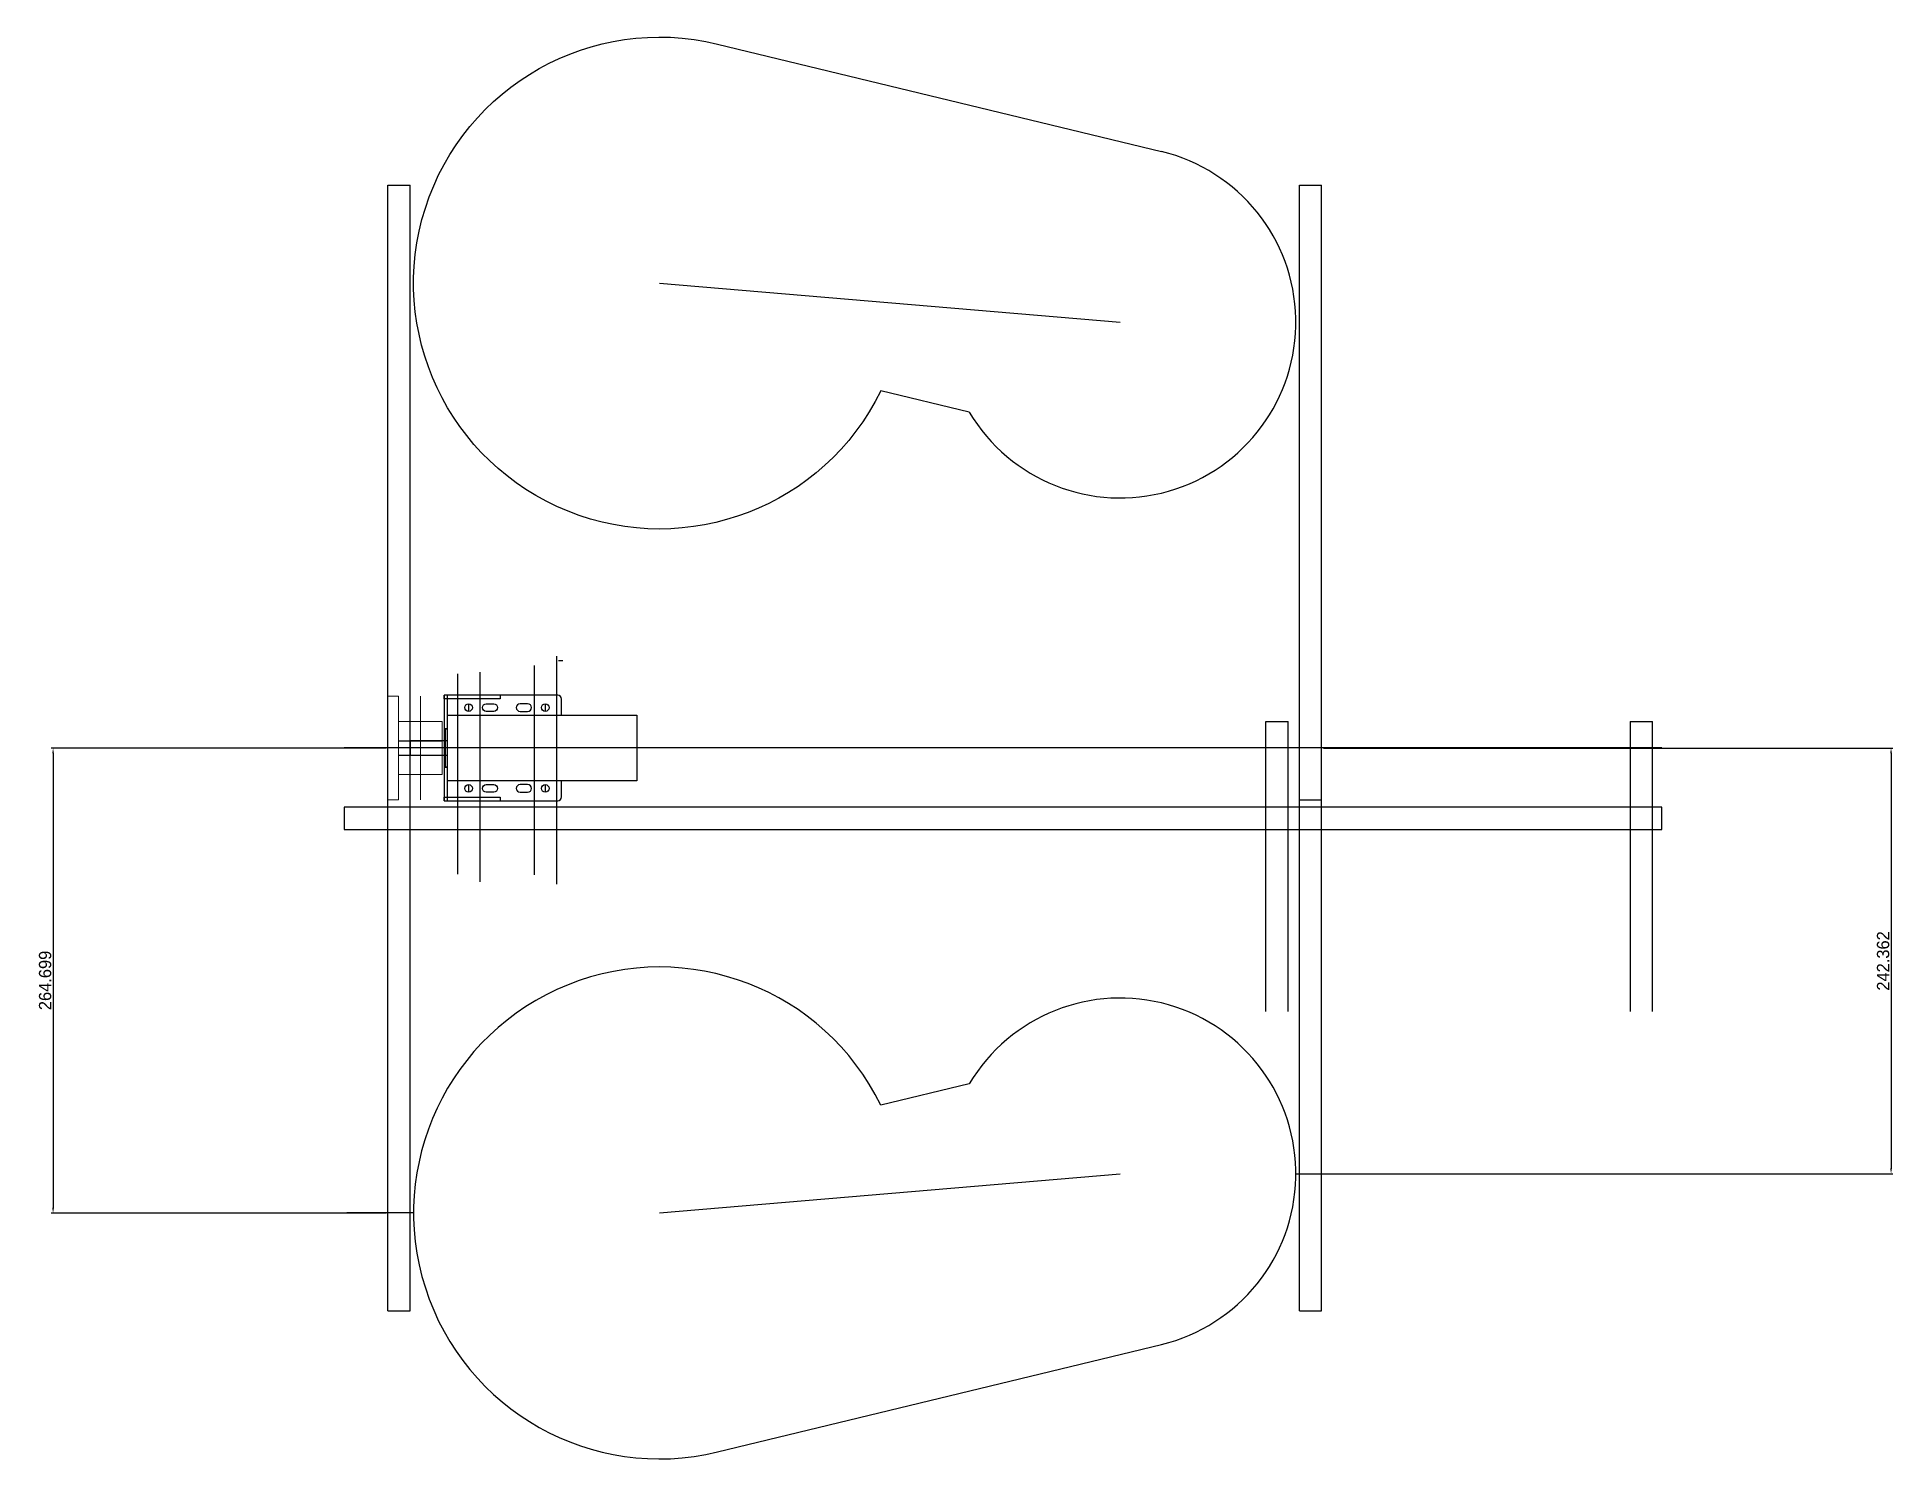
# Model space of a CAD drawing. Header units: millimetres. Extents: x -15418 to 43885, y -27590 to 23052.
# Drawn here: x -2539 to -1483, y -1078 to -268 of the extents above; entities that cross this region are included whole.
import ezdxf

# ---------------------------------------------------------------- set-up
doc = ezdxf.new("R2010")
doc.units = ezdxf.units.MM
doc.header["$LTSCALE"] = 0.5
doc.layers.get('0').update_dxf_attribs({"lineweight": 5})
doc.layers.get('Defpoints').update_dxf_attribs({"color": 4})
for name, color, linetype in [('Layer1', 1, 'Continuous'), ('Layer2', 2, 'Continuous'), ('Layer3', 9, 'Continuous')]:
    doc.layers.add(name, color=color, linetype=linetype)
doc.dimstyles.new('ISO-25', dxfattribs={"dimtxt": 7, "dimasz": 3, "dimexe": 1, "dimexo": 1, "dimgap": 1, "dimtad": 1, "dimtoh": 1, "dimdec": 3, "dimdsep": 46, "dimtxsty": 'Standard', "dimcen": 2.5, "dimadec": 0, "dimazin": 0, "dimtfac": 1, "dimtdec": 3, "dimtmove": 0, "dimatfit": 3, "dimfxl": 1, "dimarcsym": 1})

msp = doc.modelspace()

# ---------------------------------------------------------------- blocks, each defined once
blk = doc.blocks.new('*D58')
at = {"layer": 'Defpoints', "color": 0, "transparency": 16777216}
for p in [(-2339.3, -673), (-2529.8, -937.7), (-2339.3, -937.7)]:
    blk.add_point(p, dxfattribs=at)
at = {"layer": 'Layer1', "color": 0, "lineweight": -2, "transparency": 16777216}
for p, q in [((-2340.3, -673), (-2530.8, -673)), ((-2529.8, -676), (-2529.8, -934.7)), ((-2340.3, -937.7), (-2530.8, -937.7))]:
    blk.add_line(p, q, dxfattribs=at)
at = {"layer": 'Layer1', "color": 0, "transparency": 16777216}
for points in [[(-2530.3, -676), (-2529.3, -676), (-2529.8, -673)], [(-2530.3, -934.7), (-2529.3, -934.7), (-2529.8, -937.7)]]:
    blk.add_solid(points, dxfattribs=at)
at = {"layer": 'Layer1', "color": 0, "transparency": 16777216, "insert": (-2534.3, -805.3), "char_height": 7, "attachment_point": 5, "rotation": 90}
blk.add_mtext('264.699', dxfattribs=at)
blk = doc.blocks.new('*D59')
at = {"layer": 'Defpoints', "color": 0, "transparency": 16777216}
for p in [(-1807.8, -673), (-1807.8, -915.3), (-1483.7, -915.3)]:
    blk.add_point(p, dxfattribs=at)
at = {"layer": 'Layer1', "color": 0, "lineweight": -2, "transparency": 16777216}
for p, q in [((-1806.8, -673), (-1482.7, -673)), ((-1483.7, -676), (-1483.7, -912.3)), ((-1806.8, -915.3), (-1482.7, -915.3))]:
    blk.add_line(p, q, dxfattribs=at)
at = {"layer": 'Layer1', "color": 0, "transparency": 16777216}
for points in [[(-1484.2, -676), (-1483.2, -676), (-1483.7, -673)], [(-1484.2, -912.3), (-1483.2, -912.3), (-1483.7, -915.3)]]:
    blk.add_solid(points, dxfattribs=at)
at = {"layer": 'Layer1', "color": 0, "transparency": 16777216, "insert": (-1488.2, -794.2), "char_height": 7, "attachment_point": 5, "rotation": 90}
blk.add_mtext('242.362', dxfattribs=at)

# ---------------------------------------------------------------- dimensions: what is measured, and where the dimension line sits
at = {"layer": 'Layer1', "transparency": 33554661}
for base, p1, p2, picture, middle in [((-2529.7932, -937.6714), (-2339.2851, -672.9724), (-2339.2851, -937.6714), '*D58', (-2534.2932, -805.3219)), ((-1483.6535, -915.3346), (-1807.7763, -672.9724), (-1807.7763, -915.3346), '*D59', (-1488.1535, -794.1535))]:
    dim = msp.add_linear_dim(base=base, p1=p1, p2=p2, angle=90, dimstyle='ISO-25', dxfattribs=at)
    dim.commit()
    dim.dimension.update_dxf_attribs({"geometry": picture, "text_midpoint": middle})

# ---------------------------------------------------------------- linework, layer by layer
at = {"transparency": 33554661}
msp.add_line((-2320.5851, -643.4724), (-2320.5851, -702.4724), dxfattribs=at)
for points in [[(-2339.2851, -702.4724), (-2333.2851, -702.4724), (-2333.2851, -643.4724), (-2339.2851, -643.4724)], [(-2333.2851, -657.9724), (-2308.2851, -657.9724), (-2308.2851, -687.9724), (-2333.2851, -687.9724)]]:
    msp.add_lwpolyline(points, dxfattribs=at)
at = {"layer": 'Defpoints', "transparency": 33554661}
msp.add_line((-2305.2851, -702.9724), (-2305.2851, -642.9724), dxfattribs=at)
msp.add_lwpolyline([(-2275.2851, -642.9724), (-2275.2851, -644.9724), (-2307.2851, -644.9724), (-2307.2851, -642.9724), (-2307.2851, -702.9724), (-2307.2851, -700.9724), (-2275.2851, -700.9724), (-2275.2851, -702.9724)], dxfattribs=at)
for points in [[(-2240.4251, -654.3224), (-2240.4251, -645.1224, 0.414213562), (-2242.5751, -642.9724), (-2307.2851, -642.9724)], [(-2307.2851, -702.9724), (-2242.5751, -702.9724, 0.414213562), (-2240.4251, -700.8224), (-2240.4251, -691.6224)]]:
    msp.add_lwpolyline(points, format="xyb", dxfattribs=at)
for points in [[(-2283.2851, -647.8224), (-2278.9851, -647.8224, -1), (-2278.9851, -652.1224), (-2283.2851, -652.1224, -1)], [(-2263.9851, -652.1224), (-2259.6851, -652.1224, 1), (-2259.6851, -647.8224), (-2263.9851, -647.8224, 1)], [(-2283.2851, -693.8224), (-2278.9851, -693.8224, -1), (-2278.9851, -698.1224), (-2283.2851, -698.1224, -1)], [(-2263.9851, -698.1224), (-2259.6851, -698.1224, 1), (-2259.6851, -693.8224), (-2263.9851, -693.8224, 1)]]:
    msp.add_lwpolyline(points, format="xyb", close=True, dxfattribs=at)
for centre in [(-2293.2851, -649.9724), (-2249.6851, -649.9724), (-2293.2851, -695.9724), (-2249.6851, -695.9724)]:
    msp.add_circle(centre, 2.15, dxfattribs=at)
at = {"layer": 'Layer1', "transparency": 33554661}
for p, q in [((-2151.6246, -272.2087), (-1898.933, -333.4211)), ((-2339.2851, -993.4763), (-2339.2851, -352.4685)), ((-2339.2851, -352.4685), (-2326.5851, -352.4685)), ((-2326.5851, -993.4763), (-2326.5851, -352.4685)), ((-2184.5851, -408.2734), (-1922.4763, -430.6102)), ((-1839.5342, -822.9724), (-1839.5342, -657.9724)), ((-1826.8342, -822.9724), (-1826.8342, -657.9724)), ((-1632.2342, -657.9724), (-1632.2342, -822.9724)), ((-1632.2342, -657.9724), (-1619.5342, -657.9724)), ((-1619.5342, -822.9724), (-1619.5342, -657.9724)), ((-1614.0984, -672.9724), (-2364.0984, -672.9724)), ((-2305.2851, -672.9724), (-2306.5851, -672.9724)), ((-1614.0984, -706.6224), (-2364.0984, -706.6224)), ((-2364.0984, -706.6224), (-2364.0984, -719.3224)), ((-1614.0984, -719.3224), (-1614.0984, -706.6224)), ((-2364.0984, -719.3224), (-1614.0984, -719.3224)), ((-2184.5851, -937.6714), (-1922.4763, -915.3346)), ((-2339.2851, -993.4763), (-2326.5851, -993.4763)), ((-2151.6246, -1073.7361), (-1898.933, -1012.5237))]:
    msp.add_line(p, q, dxfattribs=at)
for points in [[(-2008.3634, -481.8293), (-2058.7441, -469.625, -2.087777562), (-2151.6246, -272.2087)], [(-2008.3634, -864.1155), (-2058.7441, -876.3198, 2.087777562), (-2151.6246, -1073.7361)]]:
    msp.add_lwpolyline(points, format="xyb", dxfattribs=at)
msp.add_lwpolyline([(-2305.2851, -654.3224), (-2197.4851, -654.3224), (-2197.4851, -691.6224), (-2305.2851, -691.6224)], close=True, dxfattribs=at)
for points in [[(-2307.2851, -661.9724), (-2305.2851, -661.9724), (-2306.5851, -661.9724), (-2306.5851, -683.9724), (-2305.2851, -683.9724), (-2307.2851, -683.9724)], [(-2305.2851, -668.9724), (-2306.5851, -668.9724), (-2326.5851, -668.9724), (-2326.5851, -676.9724), (-2306.5851, -676.9724), (-2305.2851, -676.9724)]]:
    msp.add_lwpolyline(points, dxfattribs=at)
for centre, start, end in [((-1922.4763, -430.6102), 210.8098923, 76.3828883), ((-1922.4763, -915.3346), 283.6171117, 149.1901077)]:
    msp.add_arc(centre, 100, start, end, dxfattribs=at)
at = {"layer": 'Layer2', "transparency": 33554661}
for p, q in [((-1820.4763, -993.4763), (-1820.4763, -352.4685)), ((-1820.4763, -352.4685), (-1807.7763, -352.4685)), ((-1807.7763, -993.4763), (-1807.7763, -352.4685)), ((-2243.3351, -620.763), (-2243.3351, -750.5726)), ((-2242.0984, -623.133), (-2239.5984, -623.133)), ((-2299.6351, -630.7432), (-2299.6351, -744.8281)), ((-2286.9351, -629.8834), (-2286.9351, -749.1911)), ((-2256.0351, -625.9868), (-2256.0351, -745.1011)), ((-2293.2851, -647.8224), (-2293.2851, -652.1224)), ((-2249.6851, -647.8224), (-2249.6851, -652.1224)), ((-1839.5342, -657.9724), (-1826.8342, -657.9724)), ((-2333.2851, -668.9724), (-2308.2851, -668.9724)), ((-2333.2851, -676.9724), (-2308.2851, -676.9724)), ((-2293.2851, -693.8224), (-2293.2851, -698.1224)), ((-2249.6851, -693.8224), (-2249.6851, -698.1224)), ((-1820.4763, -702.4724), (-1807.7763, -702.4724)), ((-1822.4763, -915.3346), (-1791.4478, -915.3346)), ((-2324.5851, -937.6714), (-2362.5403, -937.6714)), ((-1820.4763, -993.4763), (-1807.7763, -993.4763))]:
    msp.add_line(p, q, dxfattribs=at)
at = {"layer": 'Layer3', "transparency": 33554661}
msp.add_lwpolyline([(-2294.5851, -672.9724), (-2295.5851, -672.9724), (-2320.5851, -672.9724)], dxfattribs=at)

msp.set_redraw_order([(e.dxf.handle, doc.entitydb.next_handle()) for e in msp.query("TEXT MTEXT ATTDEF DIMENSION ARC_DIMENSION")])  # texts and dimensions are drawn at this point

doc.saveas('drawing.dxf')
